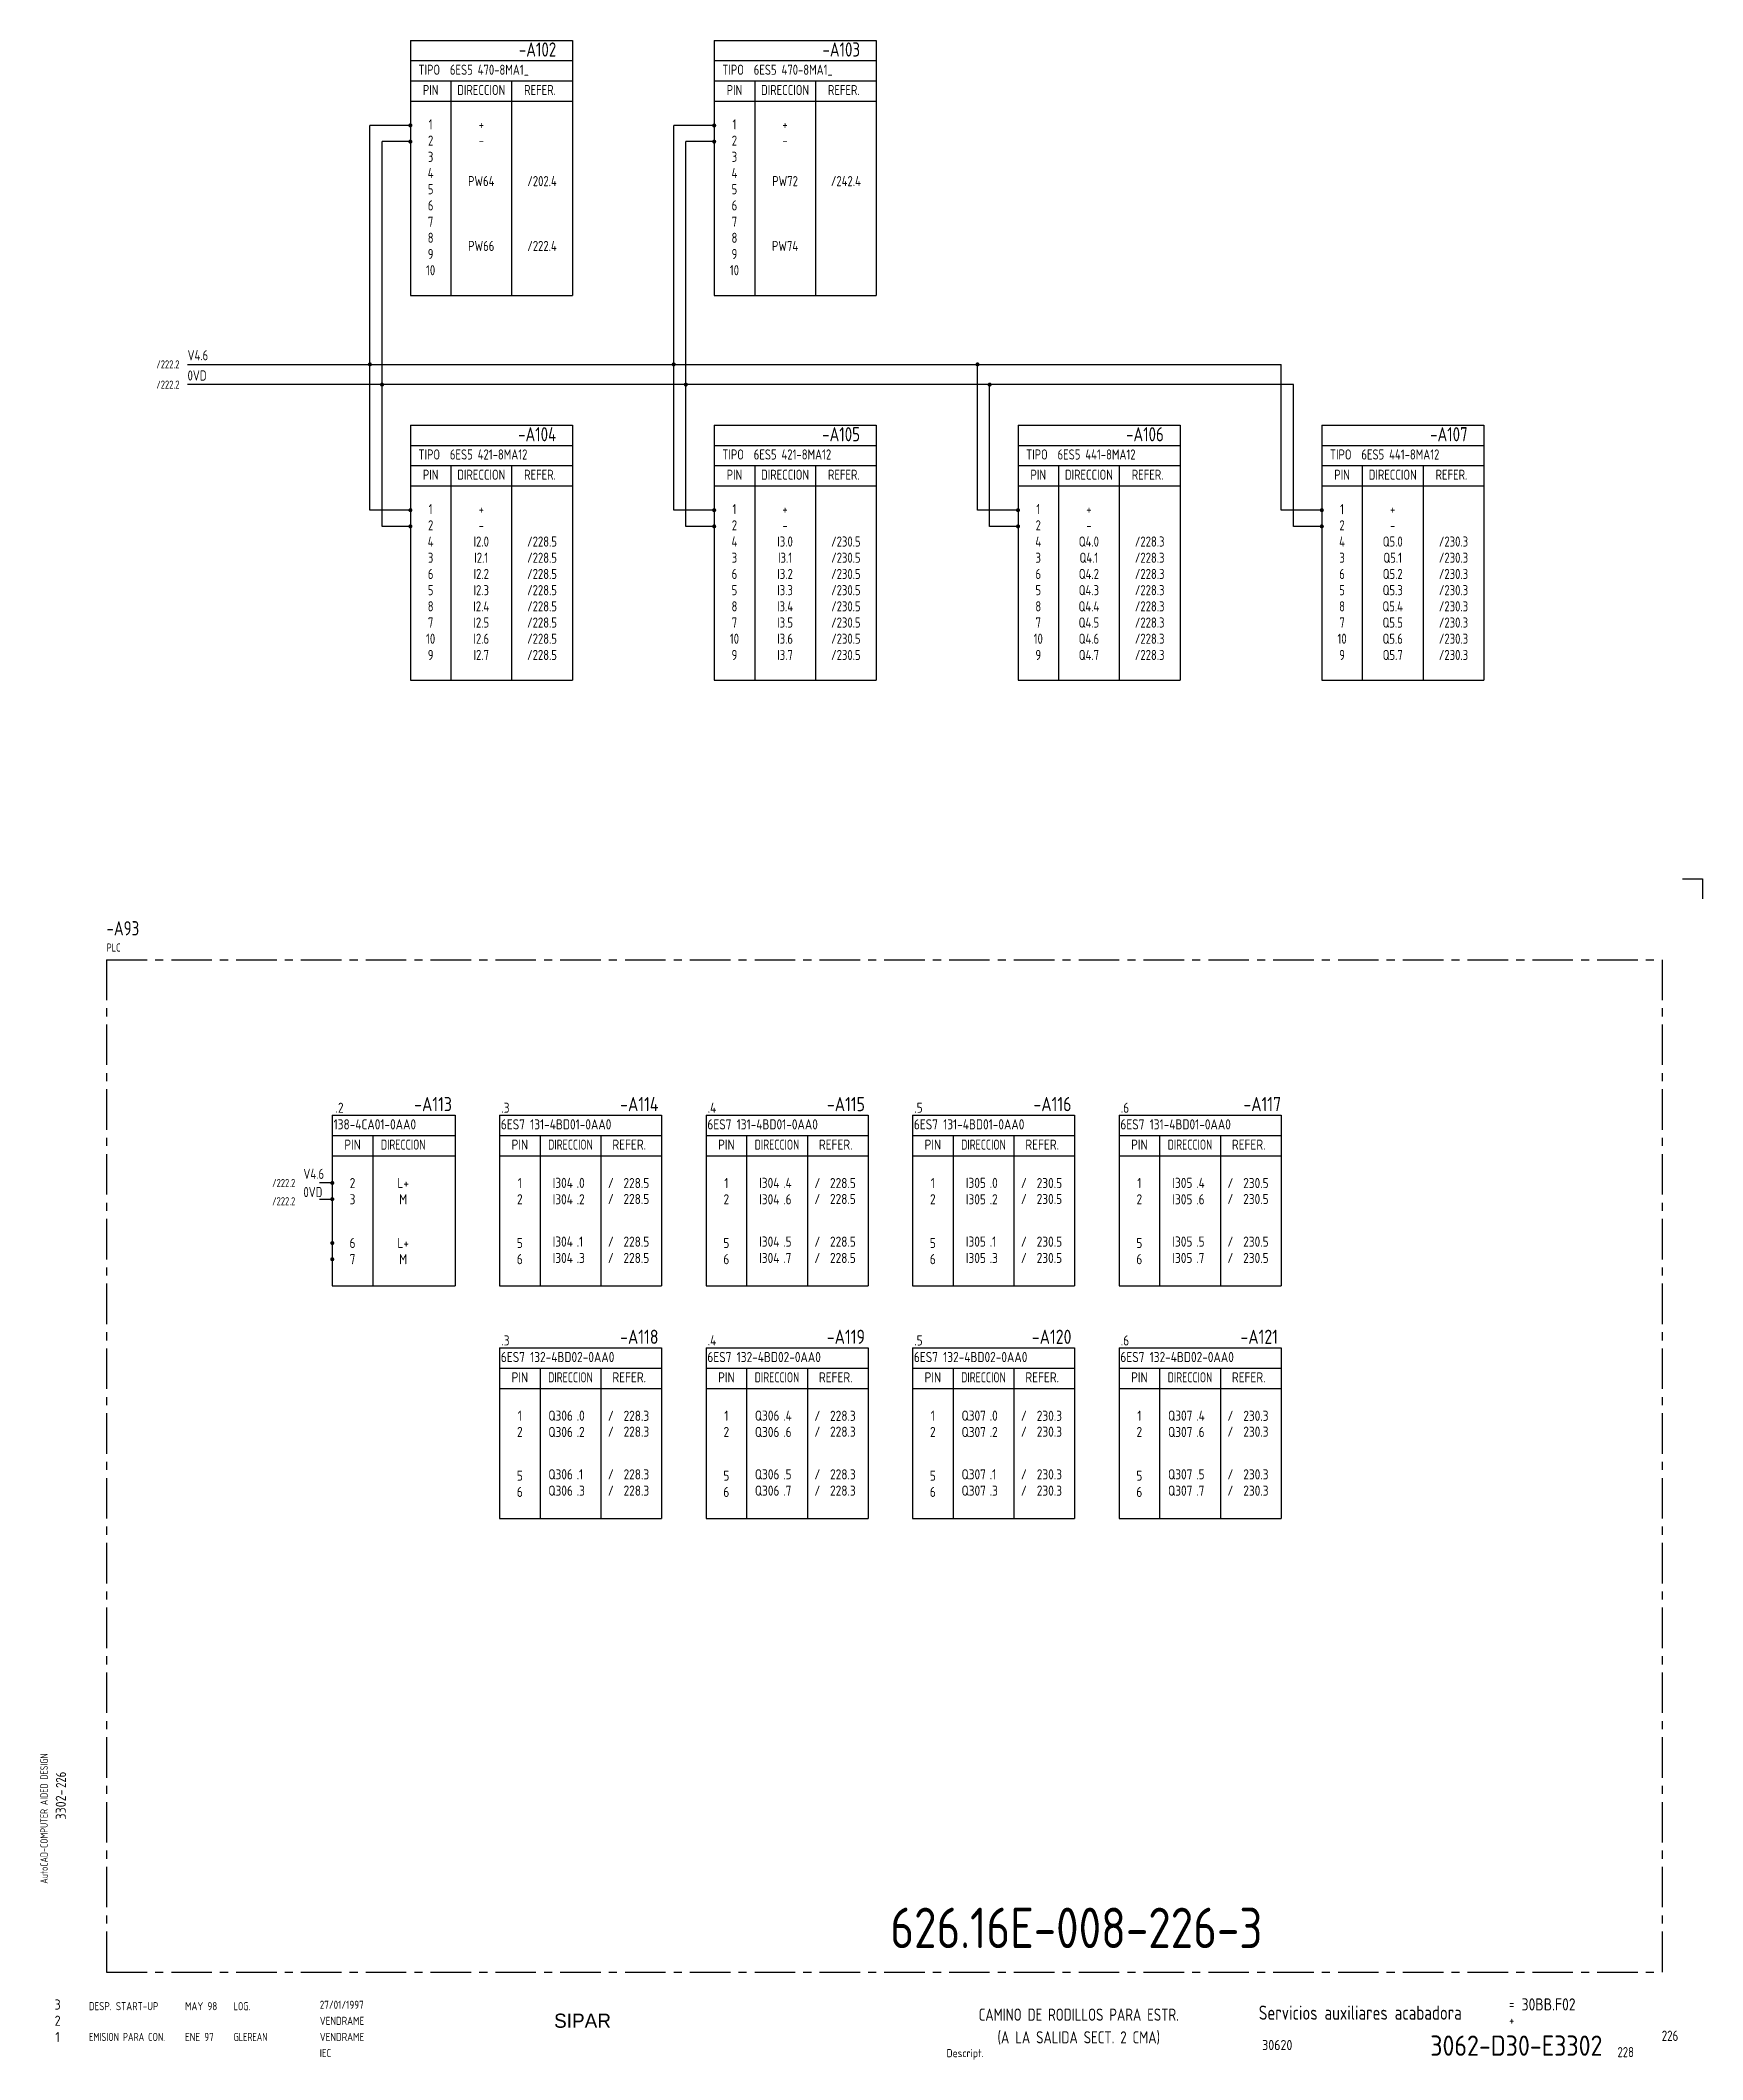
# Model space of a CAD drawing. Extents: x 10 to 926, y 5 to 504.
# Drawn here: x 515.7 to 926, y 5.4 to 504 of the extents above; entities that cross this region are included whole.
import ezdxf
from ezdxf.enums import TextEntityAlignment as Align

# ---------------------------------------------------------------- set-up
doc = ezdxf.new("R2010")
doc.units = 0
doc.header["$LTSCALE"] = 8
doc.header["$MEASUREMENT"] = 0
doc.linetypes.add('CENTER', pattern=[2, 1.25, -0.25, 0.25, -0.25])
doc.layers.get('0').update_dxf_attribs({"linetype": 'CONTINUOUS'})
doc.layers.add('CART', color=7, linetype='CONTINUOUS')
doc.styles.add('DIN', font='DIN', dxfattribs={"width": 0.85})
doc.styles.add('UNIV', font='UNIV')

msp = doc.modelspace()

# ---------------------------------------------------------------- texts
at = {"color": 3, "style": 'DIN'}
for s, height, width, p in [('-A102', 3.5, 0.8, (643, 500)), ('-A103', 3.5, 0.8, (718, 500)), ('-A104', 3.5, 0.8, (643, 405)), ('-A105', 3.5, 0.8, (718, 405)), ('-A106', 3.5, 0.8, (793, 405)), ('-A107', 3.5, 0.8, (868, 405)), ('-A113', 3.5, 0.85, (617.27, 239.59)), ('-A114', 3.5, 0.85, (668.25, 239.59)), ('-A115', 3.5, 0.85, (719.22, 239.59)), ('-A116', 3.5, 0.85, (770.2, 239.59)), ('-A117', 3.5, 0.85, (821.95, 239.59)), ('-A118', 3.5, 0.85, (668.25, 182.13)), ('-A119', 3.5, 0.85, (719.22, 182.13)), ('-A120', 3.5, 0.85, (770.2, 182.13)), ('-A121', 3.5, 0.85, (821.18, 182.13)), ('226', 2.56, 0.8, (920, 10))]:
    msp.add_text(s, height=height, dxfattribs=dict(at, width=width)).set_placement(p, align=Align.RIGHT)
at = {"style": 'DIN'}
for s, height, width, p in [('TIPO  6ES5 470-8MA1_', 2.5, 0.8, (609, 495.5)), ('TIPO  6ES5 470-8MA1_', 2.5, 0.8, (684, 495.5)), ('V4.6', 2.5, 0.8, (552, 425)), ('0VD', 2.5, 0.8, (552, 420)), ('TIPO  6ES5 421-8MA12', 2.5, 0.8, (609, 400.5)), ('TIPO  6ES5 421-8MA12', 2.5, 0.8, (684, 400.5)), ('TIPO  6ES5 441-8MA12', 2.5, 0.8, (759, 400.5)), ('TIPO  6ES5 441-8MA12', 2.5, 0.8, (834, 400.5)), ('PLC', 2, 0.8, (532, 279)), ('138-4CA01-0AA0', 2.5, 0.85, (588.05, 235.09)), ('6ES7 131-4BD01-0AA0', 2.5, 0.85, (629.34, 235.09)), ('6ES7 131-4BD01-0AA0', 2.5, 0.85, (680.32, 235.09)), ('6ES7 131-4BD01-0AA0', 2.5, 0.85, (731.3, 235.09)), ('6ES7 131-4BD01-0AA0', 2.5, 0.85, (782.27, 235.09)), ('V4.6', 2.5, 0.8, (580.6, 222.87)), ('0VD', 2.5, 0.8, (580.6, 218.36)), ('.0', 2.5, 0.85, (648.05, 220.64)), ('.4', 2.5, 0.85, (699.03, 220.64)), ('.0', 2.5, 0.85, (750.01, 220.64)), ('.4', 2.5, 0.85, (800.99, 220.64)), ('.2', 2.5, 0.85, (648.05, 216.59)), ('.6', 2.5, 0.85, (699.03, 216.59)), ('.2', 2.5, 0.85, (750.01, 216.59)), ('.6', 2.5, 0.85, (800.99, 216.59)), ('.1', 2.5, 0.85, (648.05, 206.14)), ('.3', 2.5, 0.85, (648.05, 202.1)), ('.5', 2.5, 0.85, (699.03, 206.14)), ('.7', 2.5, 0.85, (699.03, 202.1)), ('.1', 2.5, 0.85, (750.01, 206.14)), ('.3', 2.5, 0.85, (750.01, 202.1)), ('.5', 2.5, 0.85, (800.99, 206.14)), ('.7', 2.5, 0.85, (800.99, 202.1)), ('6ES7 132-4BD02-0AA0', 2.5, 0.85, (629.34, 177.63)), ('6ES7 132-4BD02-0AA0', 2.5, 0.85, (680.32, 177.63)), ('6ES7 132-4BD02-0AA0', 2.5, 0.85, (731.3, 177.63)), ('6ES7 132-4BD02-0AA0', 2.5, 0.85, (782.27, 177.63)), ('.0', 2.5, 0.85, (648.05, 163.17)), ('.4', 2.5, 0.85, (699.03, 163.17)), ('.0', 2.5, 0.85, (750.01, 163.17)), ('.4', 2.5, 0.85, (800.99, 163.17)), ('.2', 2.5, 0.85, (648.05, 159.13)), ('.6', 2.5, 0.85, (699.03, 159.13)), ('.2', 2.5, 0.85, (750.01, 159.13)), ('.6', 2.5, 0.85, (800.99, 159.13)), ('.1', 2.5, 0.85, (648.05, 148.68)), ('.5', 2.5, 0.85, (699.03, 148.68)), ('.1', 2.5, 0.85, (750.01, 148.68)), ('.5', 2.5, 0.85, (800.99, 148.68)), ('.3', 2.5, 0.85, (648.05, 144.64)), ('.7', 2.5, 0.85, (699.03, 144.64)), ('.3', 2.5, 0.85, (750.01, 144.64)), ('.7', 2.5, 0.85, (800.99, 144.64)), ('228', 2.5, 0.8, (905, 6))]:
    msp.add_text(s, height=height, dxfattribs=dict(at, width=width)).set_placement(p)
for s, width, p in [('PIN', 0.8, (612, 490.5)), ('DIRECCION', 0.8, (624.5, 490.5)), ('REFER.', 0.8, (639, 490.5)), ('PIN', 0.8, (687, 490.5)), ('DIRECCION', 0.8, (699.5, 490.5)), ('REFER.', 0.8, (714, 490.5)), ('1', 0.8, (612, 482)), ('1', 0.8, (687, 482)), ('2', 0.8, (612, 478)), ('+', 0.8, (624.5, 482)), ('-', 0.8, (624.5, 478)), ('2', 0.8, (687, 478)), ('+', 0.8, (699.5, 482)), ('-', 0.8, (699.5, 478)), ('3', 0.8, (612, 474)), ('3', 0.8, (687, 474)), ('4', 0.8, (612, 470)), ('PW64', 0.8, (624.5, 468)), ('/202.4', 0.8, (639.5, 468)), ('4', 0.8, (687, 470)), ('PW72', 0.8, (699.5, 468)), ('/242.4', 0.8, (714.5, 468)), ('5', 0.8, (612, 466)), ('6', 0.8, (612, 462)), ('5', 0.8, (687, 466)), ('6', 0.8, (687, 462)), ('7', 0.8, (612, 458)), ('7', 0.8, (687, 458)), ('8', 0.8, (612, 454)), ('PW66', 0.8, (624.5, 452)), ('/222.4', 0.8, (639.5, 452)), ('8', 0.8, (687, 454)), ('PW74', 0.8, (699.5, 452)), ('9', 0.8, (612, 450)), ('9', 0.8, (687, 450)), ('10', 0.8, (612, 446)), ('10', 0.8, (687, 446)), ('PIN', 0.8, (612, 395.5)), ('DIRECCION', 0.8, (624.5, 395.5)), ('REFER.', 0.8, (639, 395.5)), ('PIN', 0.8, (687, 395.5)), ('DIRECCION', 0.8, (699.5, 395.5)), ('REFER.', 0.8, (714, 395.5)), ('PIN', 0.8, (762, 395.5)), ('DIRECCION', 0.8, (774.5, 395.5)), ('REFER.', 0.8, (789, 395.5)), ('PIN', 0.8, (837, 395.5)), ('DIRECCION', 0.8, (849.5, 395.5)), ('REFER.', 0.8, (864, 395.5)), ('1', 0.8, (612, 387)), ('1', 0.8, (687, 387)), ('1', 0.8, (762, 387)), ('1', 0.8, (837, 387)), ('2', 0.8, (612, 383)), ('+', 0.8, (624.5, 387)), ('-', 0.8, (624.5, 383)), ('2', 0.8, (687, 383)), ('+', 0.8, (699.5, 387)), ('-', 0.8, (699.5, 383)), ('2', 0.8, (762, 383)), ('+', 0.8, (774.5, 387)), ('-', 0.8, (774.5, 383)), ('2', 0.8, (837, 383)), ('+', 0.8, (849.5, 387)), ('-', 0.8, (849.5, 383)), ('4', 0.8, (612, 379)), ('I2.0', 0.8, (624.5, 379)), ('/228.5', 0.8, (639.5, 379)), ('4', 0.8, (687, 379)), ('I3.0', 0.8, (699.5, 379)), ('/230.5', 0.8, (714.5, 379)), ('4', 0.8, (762, 379)), ('Q4.0', 0.8, (774.5, 379)), ('/228.3', 0.8, (789.5, 379)), ('4', 0.8, (837, 379)), ('Q5.0', 0.8, (849.5, 379)), ('/230.3', 0.8, (864.5, 379)), ('3', 0.8, (612, 375)), ('I2.1', 0.8, (624.5, 375)), ('/228.5', 0.8, (639.5, 375)), ('3', 0.8, (687, 375)), ('I3.1', 0.8, (699.5, 375)), ('/230.5', 0.8, (714.5, 375)), ('3', 0.8, (762, 375)), ('Q4.1', 0.8, (774.5, 375)), ('/228.3', 0.8, (789.5, 375)), ('3', 0.8, (837, 375)), ('Q5.1', 0.8, (849.5, 375)), ('/230.3', 0.8, (864.5, 375)), ('5', 0.8, (612, 367)), ('6', 0.8, (612, 371)), ('I2.3', 0.8, (624.5, 367)), ('I2.2', 0.8, (624.5, 371)), ('/228.5', 0.8, (639.5, 371)), ('/228.5', 0.8, (639.5, 367)), ('5', 0.8, (687, 367)), ('6', 0.8, (687, 371)), ('I3.3', 0.8, (699.5, 367)), ('I3.2', 0.8, (699.5, 371)), ('/230.5', 0.8, (714.5, 371)), ('/230.5', 0.8, (714.5, 367)), ('5', 0.8, (762, 367)), ('6', 0.8, (762, 371)), ('Q4.3', 0.8, (774.5, 367)), ('Q4.2', 0.8, (774.5, 371)), ('/228.3', 0.8, (789.5, 371)), ('/228.3', 0.8, (789.5, 367)), ('5', 0.8, (837, 367)), ('6', 0.8, (837, 371)), ('Q5.3', 0.8, (849.5, 367)), ('Q5.2', 0.8, (849.5, 371)), ('/230.3', 0.8, (864.5, 371)), ('/230.3', 0.8, (864.5, 367)), ('8', 0.8, (612, 363)), ('I2.4', 0.8, (624.5, 363)), ('/228.5', 0.8, (639.5, 363)), ('8', 0.8, (687, 363)), ('I3.4', 0.8, (699.5, 363)), ('/230.5', 0.8, (714.5, 363)), ('8', 0.8, (762, 363)), ('Q4.4', 0.8, (774.5, 363)), ('/228.3', 0.8, (789.5, 363)), ('8', 0.8, (837, 363)), ('Q5.4', 0.8, (849.5, 363)), ('/230.3', 0.8, (864.5, 363)), ('7', 0.8, (612, 359)), ('I2.5', 0.8, (624.5, 359)), ('/228.5', 0.8, (639.5, 359)), ('7', 0.8, (687, 359)), ('I3.5', 0.8, (699.5, 359)), ('/230.5', 0.8, (714.5, 359)), ('7', 0.8, (762, 359)), ('Q4.5', 0.8, (774.5, 359)), ('/228.3', 0.8, (789.5, 359)), ('7', 0.8, (837, 359)), ('Q5.5', 0.8, (849.5, 359)), ('/230.3', 0.8, (864.5, 359)), ('10', 0.8, (612, 355)), ('I2.6', 0.8, (624.5, 355)), ('/228.5', 0.8, (639.5, 355)), ('10', 0.8, (687, 355)), ('I3.6', 0.8, (699.5, 355)), ('/230.5', 0.8, (714.5, 355)), ('10', 0.8, (762, 355)), ('Q4.6', 0.8, (774.5, 355)), ('/228.3', 0.8, (789.5, 355)), ('10', 0.8, (837, 355)), ('Q5.6', 0.8, (849.5, 355)), ('/230.3', 0.8, (864.5, 355)), ('9', 0.8, (612, 351)), ('I2.7', 0.8, (624.5, 351)), ('/228.5', 0.8, (639.5, 351)), ('9', 0.8, (687, 351)), ('I3.7', 0.8, (699.5, 351)), ('/230.5', 0.8, (714.5, 351)), ('9', 0.8, (762, 351)), ('Q4.7', 0.8, (774.5, 351)), ('/228.3', 0.8, (789.5, 351)), ('9', 0.8, (837, 351)), ('Q5.7', 0.8, (849.5, 351)), ('/230.3', 0.8, (864.5, 351)), ('.2', 0.85, (589.51, 239.19)), ('.3', 0.85, (630.47, 239.19)), ('.4', 0.85, (681.45, 239.19)), ('.5', 0.85, (732.43, 239.19)), ('.6', 0.85, (783.4, 239.19)), ('PIN', 0.85, (592.72, 230.09)), ('PIN', 0.85, (634.02, 230.09)), ('REFER.', 0.85, (661.02, 230.09)), ('PIN', 0.85, (685, 230.09)), ('REFER.', 0.85, (712, 230.09)), ('PIN', 0.85, (735.97, 230.09)), ('REFER.', 0.85, (762.97, 230.09)), ('PIN', 0.85, (786.95, 230.09)), ('REFER.', 0.85, (813.95, 230.09)), ('2', 0.85, (592.72, 220.59)), ('L+', 0.85, (605.22, 220.59)), ('1', 0.85, (634.02, 220.59)), ('/', 0.85, (656.48, 220.59)), ('228.5', 0.85, (662.79, 220.59)), ('1', 0.85, (685, 220.59)), ('/', 0.85, (707.46, 220.59)), ('228.5', 0.85, (713.77, 220.59)), ('1', 0.85, (735.97, 220.59)), ('/', 0.85, (758.44, 220.59)), ('230.5', 0.85, (764.75, 220.59)), ('1', 0.85, (786.95, 220.59)), ('/', 0.85, (809.42, 220.59)), ('230.5', 0.85, (815.73, 220.59)), ('3', 0.85, (592.72, 216.59)), ('M', 0.85, (605.22, 216.59)), ('2', 0.85, (634.02, 216.59)), ('/', 0.85, (656.48, 216.66)), ('228.5', 0.85, (662.79, 216.66)), ('2', 0.85, (685, 216.59)), ('/', 0.85, (707.46, 216.66)), ('228.5', 0.85, (713.77, 216.66)), ('2', 0.85, (735.97, 216.59)), ('/', 0.85, (758.44, 216.66)), ('230.5', 0.85, (764.75, 216.66)), ('2', 0.85, (786.95, 216.59)), ('/', 0.85, (809.42, 216.66)), ('230.5', 0.85, (815.73, 216.66)), ('6', 0.85, (592.72, 205.8)), ('L+', 0.85, (605.22, 205.8)), ('5', 0.85, (634.02, 205.8)), ('/', 0.85, (656.48, 206.12)), ('/', 0.85, (656.48, 202.1)), ('228.5', 0.85, (662.79, 206.12)), ('228.5', 0.85, (662.79, 202.1)), ('5', 0.85, (685, 205.8)), ('/', 0.85, (707.46, 206.12)), ('/', 0.85, (707.46, 202.1)), ('228.5', 0.85, (713.77, 206.12)), ('228.5', 0.85, (713.77, 202.1)), ('5', 0.85, (735.97, 205.8)), ('/', 0.85, (758.44, 206.12)), ('/', 0.85, (758.44, 202.1)), ('230.5', 0.85, (764.75, 206.12)), ('230.5', 0.85, (764.75, 202.1)), ('5', 0.85, (786.95, 205.8)), ('/', 0.85, (809.42, 206.12)), ('/', 0.85, (809.42, 202.1)), ('230.5', 0.85, (815.73, 206.12)), ('230.5', 0.85, (815.73, 202.1)), ('7', 0.85, (592.72, 201.8)), ('M', 0.85, (605.22, 201.8)), ('6', 0.85, (634.02, 201.8)), ('6', 0.85, (685, 201.8)), ('6', 0.85, (735.97, 201.8)), ('6', 0.85, (786.95, 201.8)), ('.3', 0.85, (630.47, 181.73)), ('.4', 0.85, (681.45, 181.73)), ('.5', 0.85, (732.43, 181.73)), ('.6', 0.85, (783.4, 181.73)), ('PIN', 0.85, (634.02, 172.63)), ('REFER.', 0.85, (661.02, 172.63)), ('PIN', 0.85, (685, 172.63)), ('REFER.', 0.85, (712, 172.63)), ('PIN', 0.85, (735.97, 172.63)), ('REFER.', 0.85, (762.97, 172.63)), ('PIN', 0.85, (786.95, 172.63)), ('REFER.', 0.85, (813.95, 172.63)), ('1', 0.85, (634.02, 163.13)), ('/', 0.85, (656.48, 163.12)), ('228.3', 0.85, (662.79, 163.12)), ('1', 0.85, (685, 163.13)), ('/', 0.85, (707.46, 163.12)), ('228.3', 0.85, (713.77, 163.12)), ('1', 0.85, (735.97, 163.13)), ('/', 0.85, (758.44, 163.12)), ('230.3', 0.85, (764.75, 163.12)), ('1', 0.85, (786.95, 163.13)), ('/', 0.85, (809.42, 163.12)), ('230.3', 0.85, (815.73, 163.12)), ('2', 0.85, (634.02, 159.13)), ('/', 0.85, (656.48, 159.2)), ('228.3', 0.85, (662.79, 159.2)), ('2', 0.85, (685, 159.13)), ('/', 0.85, (707.46, 159.2)), ('228.3', 0.85, (713.77, 159.2)), ('2', 0.85, (735.97, 159.13)), ('/', 0.85, (758.44, 159.2)), ('230.3', 0.85, (764.75, 159.2)), ('2', 0.85, (786.95, 159.13)), ('/', 0.85, (809.42, 159.2)), ('230.3', 0.85, (815.73, 159.2)), ('5', 0.85, (634.02, 148.33)), ('/', 0.85, (656.48, 148.66)), ('228.3', 0.85, (662.79, 148.66)), ('5', 0.85, (685, 148.33)), ('/', 0.85, (707.46, 148.66)), ('228.3', 0.85, (713.77, 148.66)), ('5', 0.85, (735.97, 148.33)), ('/', 0.85, (758.44, 148.66)), ('230.3', 0.85, (764.75, 148.66)), ('5', 0.85, (786.95, 148.33)), ('/', 0.85, (809.42, 148.66)), ('230.3', 0.85, (815.73, 148.66)), ('6', 0.85, (634.02, 144.33)), ('/', 0.85, (656.48, 144.64)), ('228.3', 0.85, (662.79, 144.64)), ('6', 0.85, (685, 144.33)), ('/', 0.85, (707.46, 144.64)), ('228.3', 0.85, (713.77, 144.64)), ('6', 0.85, (735.97, 144.33)), ('/', 0.85, (758.44, 144.64)), ('230.3', 0.85, (764.75, 144.64)), ('6', 0.85, (786.95, 144.33)), ('/', 0.85, (809.42, 144.64)), ('230.3', 0.85, (815.73, 144.64))]:
    msp.add_text(s, height=2.5, dxfattribs=dict(at, width=width)).set_placement(p, align=Align.CENTER)
for s, height, width, p in [('/222.2', 2, 0.8, (550, 423)), ('/222.2', 2, 0.8, (550, 418)), ('/222.2', 2, 0.8, (578.6, 220.87)), ('I304', 2.5, 0.85, (647.12, 220.64)), ('I304', 2.5, 0.85, (698.1, 220.64)), ('I305', 2.5, 0.85, (749.07, 220.64)), ('I305', 2.5, 0.85, (800.05, 220.64)), ('/222.2', 2, 0.8, (578.6, 216.36)), ('I304', 2.5, 0.85, (647.12, 216.59)), ('I304', 2.5, 0.85, (698.1, 216.59)), ('I305', 2.5, 0.85, (749.07, 216.59)), ('I305', 2.5, 0.85, (800.05, 216.59)), ('I304', 2.5, 0.85, (647.12, 206.14)), ('I304', 2.5, 0.85, (647.12, 202.1)), ('I304', 2.5, 0.85, (698.1, 206.14)), ('I304', 2.5, 0.85, (698.1, 202.1)), ('I305', 2.5, 0.85, (749.07, 206.14)), ('I305', 2.5, 0.85, (749.07, 202.1)), ('I305', 2.5, 0.85, (800.05, 206.14)), ('I305', 2.5, 0.85, (800.05, 202.1)), ('Q306', 2.5, 0.85, (647.12, 163.17)), ('Q306', 2.5, 0.85, (698.1, 163.17)), ('Q307', 2.5, 0.85, (749.07, 163.17)), ('Q307', 2.5, 0.85, (800.05, 163.17)), ('Q306', 2.5, 0.85, (647.12, 159.13)), ('Q306', 2.5, 0.85, (698.1, 159.13)), ('Q307', 2.5, 0.85, (749.07, 159.13)), ('Q307', 2.5, 0.85, (800.05, 159.13)), ('Q306', 2.5, 0.85, (647.12, 148.68)), ('Q306', 2.5, 0.85, (698.1, 148.68)), ('Q307', 2.5, 0.85, (749.07, 148.68)), ('Q307', 2.5, 0.85, (800.05, 148.68)), ('Q306', 2.5, 0.85, (647.12, 144.64)), ('Q306', 2.5, 0.85, (698.1, 144.64)), ('Q307', 2.5, 0.85, (749.07, 144.64)), ('Q307', 2.5, 0.85, (800.05, 144.64))]:
    msp.add_text(s, height=height, dxfattribs=dict(at, width=width)).set_placement(p, align=Align.RIGHT)
at = {"color": 3, "style": 'DIN', "width": 0.8}
msp.add_text('-A93', height=3.5, dxfattribs=at).set_placement((532, 283))
at = {"style": 'DIN', "width": 0.596129}
for p, p2 in [((599.72, 230.09), (610.72, 230.09)), ((641.02, 230.09), (652.02, 230.09)), ((692, 230.09), (703, 230.09)), ((742.97, 230.09), (753.97, 230.09)), ((793.95, 230.09), (804.95, 230.09)), ((641.02, 172.63), (652.02, 172.63)), ((692, 172.63), (703, 172.63)), ((742.97, 172.63), (753.97, 172.63)), ((793.95, 172.63), (804.95, 172.63))]:
    msp.add_text('DIRECCION', height=2.5, dxfattribs=at).set_placement(p, p2, align=Align.FIT)
at = {"style": 'DIN', "width": 0.8}
msp.add_text('226', height=2.5, rotation=90, dxfattribs=at).set_placement((522, 72.5))
at = {"color": 3, "style": 'DIN', "width": 0.8}
for s, p in [('CAMINO DE RODILLOS PARA ESTR.', (772, 15)), ('(A LA SALIDA SECT. 2 CMA)', (772, 9.4))]:
    msp.add_text(s, height=3, dxfattribs=at).set_placement(p, align=Align.CENTER)
at = {"color": 2, "insert": (725.47, 42.92), "char_height": 10, "width": 111.0411, "attachment_point": 1, "style": 'DIN'}
msp.add_mtext('626.16E-008-226-3', dxfattribs=at)
at = {"layer": 'CART', "color": 2, "linetype": 'Continuous', "style": 'UNIV'}
msp.add_text('SIPAR', height=3.5, dxfattribs=at).set_placement((649.5, 13.25), align=Align.CENTER)

# ---------------------------------------------------------------- blocks, each defined once
blk = doc.blocks.new('WB-FG100')
at = {"layer": 'CART', "color": 1}
for p, q in [((415, 297), (420, 297)), ((420, 297), (420, 292))]:
    blk.add_line(p, q, dxfattribs=at)
at = {"layer": 'CART', "color": 1, "style": 'DIN', "width": 0.8}
blk.add_text('AutoCAD-COMPUTER AIDED DESIGN', height=1.8, rotation=90, dxfattribs=at).set_placement((11.47, 48.84))
at = {"layer": 'CART', "color": 3, "style": 'DIN', "width": 0.8}
for s, p in [('=', (372.24, 17.91)), ('+', (372.24, 13.87))]:
    blk.add_text(s, height=2.5, dxfattribs=at).set_placement(p)
at = {"layer": 'CART', "color": 7, "style": 'DIN', "width": 0.9}
blk.add_attdef('FILE', text='', height=2.5, rotation=90, dxfattribs=at).set_placement((15.95, 68.38), align=Align.CENTER)
for tag, p in [('MOD-3', (13.92, 19)), ('MOD-2', (13.92, 15)), ('MOD-1', (13.92, 11)), ('NR.COMMESSA', (315, 9))]:
    blk.add_attdef(tag, text='', height=2.5, dxfattribs=at).set_placement(p, align=Align.MIDDLE)
at = {"layer": 'CART', "color": 7, "style": 'DIN'}
for tag, width, p in [('REV-3', 0.9, (21.66, 19)), ('DATA-3', 0.9, (45.37, 19)), ('NOME-3', 0.9, (57.37, 19)), ('REV-2', 0.9, (21.66, 15)), ('DATA-2', 0.9, (45.37, 15)), ('NOME-2', 0.9, (57.37, 15)), ('REV-1', 0.9, (21.66, 11)), ('DATA-1', 0.9, (45.37, 11)), ('NOME-1', 0.7, (57.37, 11))]:
    blk.add_attdef(tag, text='', height=2, dxfattribs=dict(at, width=width)).set_placement(p, align=Align.MIDDLE_LEFT)
at = {"layer": 'CART', "color": 7, "style": 'DIN', "width": 0.9}
for tag, p, height in [('DATA', (78.64, 17.94), 2), ('ESECUTORE', (78.64, 13.97), 2), ('CONTROLLORE', (78.64, 9.99), 2), ('NORMA', (78.64, 6.01), 2), ('SEGUE', (398.93, 5.65), 2.8)]:
    blk.add_attdef(tag, p, '', height=height, dxfattribs=at)
at = {"layer": 'CART', "color": 2, "style": 'DIN', "width": 0.9}
for tag, p in [('TITOLO-1/3', (266.5, 18.23)), ('TITOLO-1/2', (266.5, 15.73)), ('TITOLO-2/3', (266.5, 13.18)), ('TITOLO-2/2', (266.5, 10.68)), ('TITOLO-3/3', (266.5, 8.13))]:
    blk.add_attdef(tag, text='', height=3.5, dxfattribs=at).set_placement(p, align=Align.MIDDLE)
at = {"layer": 'CART', "color": 3, "style": 'DIN', "width": 0.9}
blk.add_attdef('ASSIEME', text='', height=3.5, dxfattribs=at).set_placement((334, 17), align=Align.MIDDLE)
at = {"layer": 'CART', "color": 3, "style": 'DIN', "width": 0.85}
for tag, p in [('=', (375.33, 16.63)), ('+', (375.33, 12.76))]:
    blk.add_attdef(tag, text='', height=3, dxfattribs=at).set_placement(p, align=Align.BOTTOM_LEFT)
at = {"layer": 'CART', "color": 2, "style": 'DIN', "width": 0.9}
blk.add_attdef('DISEGNO', text='', height=5, dxfattribs=at).set_placement((395.27, 6.35), align=Align.RIGHT)
at = {"layer": 'CART', "color": 3, "style": 'DIN', "width": 0.9}
blk.add_attdef('FOGLIO', text='', height=2.8, dxfattribs=at).set_placement((414.2, 9.56), align=Align.RIGHT)
at = {"layer": 'CART', "color": 1, "style": 'DIN', "width": 0.9}
blk.add_attdef('TIPOLOGIA', (233.37, 6), '', height=2, dxfattribs=at)
blk = doc.blocks.new('DESP')
at = {"linetype": 'Continuous', "style": 'DIN'}
for s, width, p in [('DESP. START-UP', 0.85, (21.62, 17.59)), ('MAY 98', 0.85, (45.38, 17.59)), ('LOG.', 0.7, (57.38, 17.59))]:
    blk.add_text(s, height=2, dxfattribs=dict(at, width=width)).set_placement(p)

# ---------------------------------------------------------------- linework, layer by layer
at = {"color": 3}
for p, q in [((607, 504), (607, 441)), ((607, 504), (647, 504)), ((647, 504), (647, 441)), ((682, 504), (682, 441)), ((682, 504), (722, 504)), ((722, 504), (722, 441)), ((607, 499), (647, 499)), ((682, 499), (722, 499)), ((607, 494), (647, 494)), ((617, 494), (617, 441)), ((632, 494), (632, 441)), ((682, 494), (722, 494)), ((692, 494), (692, 441)), ((707, 494), (707, 441)), ((607, 489), (647, 489)), ((682, 489), (722, 489)), ((607, 441), (647, 441)), ((682, 441), (722, 441)), ((607, 409), (607, 346)), ((607, 409), (647, 409)), ((647, 409), (647, 346)), ((682, 409), (722, 409)), ((682, 409), (682, 346)), ((722, 409), (722, 346)), ((757, 409), (797, 409)), ((757, 409), (757, 346)), ((797, 409), (797, 346)), ((832, 409), (872, 409)), ((832, 409), (832, 346)), ((872, 409), (872, 346)), ((607, 404), (647, 404)), ((682, 404), (722, 404)), ((757, 404), (797, 404)), ((832, 404), (872, 404)), ((607, 399), (647, 399)), ((617, 399), (617, 346)), ((632, 399), (632, 346)), ((682, 399), (722, 399)), ((692, 399), (692, 346)), ((707, 399), (707, 346)), ((757, 399), (797, 399)), ((767, 399), (767, 346)), ((782, 399), (782, 346)), ((832, 399), (872, 399)), ((842, 399), (842, 346)), ((857, 399), (857, 346)), ((607, 394), (647, 394)), ((682, 394), (722, 394)), ((757, 394), (797, 394)), ((832, 394), (872, 394)), ((607, 346), (647, 346)), ((682, 346), (722, 346)), ((757, 346), (797, 346)), ((832, 346), (872, 346)), ((587.72, 238.59), (587.72, 196.46)), ((587.72, 238.59), (618.04, 238.59)), ((618.04, 238.59), (618.04, 196.46)), ((629.02, 238.59), (669.02, 238.59)), ((629.02, 238.59), (629.02, 196.46)), ((669.02, 238.59), (669.02, 196.46)), ((680, 238.59), (680, 196.46)), ((680, 238.59), (720, 238.59)), ((720, 238.59), (720, 196.46)), ((730.97, 238.59), (770.97, 238.59)), ((730.97, 238.59), (730.97, 196.46)), ((770.97, 238.59), (770.97, 196.46)), ((781.95, 238.59), (821.95, 238.59)), ((781.95, 238.59), (781.95, 196.46)), ((821.95, 238.59), (821.95, 196.46)), ((587.72, 233.59), (618.04, 233.59)), ((597.72, 233.59), (597.72, 196.46)), ((629.02, 233.59), (669.02, 233.59)), ((639.02, 233.59), (639.02, 196.46)), ((654.02, 233.59), (654.02, 196.46)), ((680, 233.59), (720, 233.59)), ((690, 233.59), (690, 196.46)), ((705, 233.59), (705, 196.46)), ((730.97, 233.59), (770.97, 233.59)), ((740.97, 233.59), (740.97, 196.46)), ((755.97, 233.59), (755.97, 196.46)), ((781.95, 233.59), (821.95, 233.59)), ((791.95, 233.59), (791.95, 196.46)), ((806.95, 233.59), (806.95, 196.46)), ((587.72, 228.59), (618.04, 228.59)), ((629.02, 228.59), (669.02, 228.59)), ((680, 228.59), (720, 228.59)), ((730.97, 228.59), (770.97, 228.59)), ((781.95, 228.59), (821.95, 228.59)), ((587.72, 196.46), (618.04, 196.46)), ((629.02, 196.46), (669.02, 196.46)), ((680, 196.46), (720, 196.46)), ((730.97, 196.46), (770.97, 196.46)), ((781.95, 196.46), (821.95, 196.46)), ((629.02, 181.13), (629.02, 139)), ((629.02, 181.13), (669.02, 181.13)), ((669.02, 181.13), (669.02, 139)), ((680, 181.13), (720, 181.13)), ((680, 181.13), (680, 139)), ((720, 181.13), (720, 139)), ((730.97, 181.13), (770.97, 181.13)), ((730.97, 181.13), (730.97, 139)), ((770.97, 181.13), (770.97, 139)), ((781.95, 181.13), (821.95, 181.13)), ((781.95, 181.13), (781.95, 139)), ((821.95, 181.13), (821.95, 139)), ((629.02, 176.13), (669.02, 176.13)), ((639.02, 176.13), (639.02, 139)), ((654.02, 176.13), (654.02, 139)), ((680, 176.13), (720, 176.13)), ((690, 176.13), (690, 139)), ((705, 176.13), (705, 139)), ((730.97, 176.13), (770.97, 176.13)), ((740.97, 176.13), (740.97, 139)), ((755.97, 176.13), (755.97, 139)), ((781.95, 176.13), (821.95, 176.13)), ((791.95, 176.13), (791.95, 139)), ((806.95, 176.13), (806.95, 139)), ((629.02, 171.13), (669.02, 171.13)), ((680, 171.13), (720, 171.13)), ((730.97, 171.13), (770.97, 171.13)), ((781.95, 171.13), (821.95, 171.13)), ((629.02, 139), (669.02, 139)), ((680, 139), (720, 139)), ((730.97, 139), (770.97, 139)), ((781.95, 139), (821.95, 139))]:
    msp.add_line(p, q, dxfattribs=at)
for p, q in [((597, 388), (597, 483)), ((607, 483), (597, 483)), ((600, 384), (600, 479)), ((607, 479), (600, 479)), ((672, 388), (672, 483)), ((682, 483), (672, 483)), ((675, 384), (675, 479)), ((682, 479), (675, 479)), ((552, 424), (822, 424)), ((747, 388), (747, 424)), ((822, 388), (822, 424)), ((825, 419), (552, 419)), ((750, 384), (750, 419)), ((825, 384), (825, 419)), ((607, 388), (597, 388)), ((607, 384), (600, 384)), ((682, 388), (672, 388)), ((682, 384), (675, 384)), ((757, 388), (747, 388)), ((757, 384), (750, 384)), ((832, 388), (822, 388)), ((832, 384), (825, 384)), ((587.72, 221.87), (584.6, 221.87)), ((584.6, 217.87), (587.72, 217.87))]:
    msp.add_line(p, q)
at = {"color": 3, "linetype": 'CENTER'}
for p, q in [((532, 277), (916, 277)), ((532, 277), (532, 27)), ((916, 277), (916, 27)), ((532, 27), (916, 27))]:
    msp.add_line(p, q, dxfattribs=at)
at = {"linetype": 'Continuous', "const_width": 0.5}
for points in [[(606.75, 483, 1), (607.25, 483, 1)], [(606.75, 479, 1), (607.25, 479, 1)], [(681.75, 483, 1), (682.25, 483, 1)], [(681.75, 479, 1), (682.25, 479, 1)], [(606.75, 388, 1), (607.25, 388, 1)], [(606.75, 384, 1), (607.25, 384, 1)], [(681.75, 388, 1), (682.25, 388, 1)], [(681.75, 384, 1), (682.25, 384, 1)], [(756.75, 388, 1), (757.25, 388, 1)], [(756.75, 384, 1), (757.25, 384, 1)], [(831.75, 388, 1), (832.25, 388, 1)], [(831.75, 384, 1), (832.25, 384, 1)], [(587.47, 221.87, 1), (587.97, 221.87, 1)], [(587.47, 217.87, 1), (587.97, 217.87, 1)], [(587.47, 207.03, 1), (587.97, 207.03, 1)], [(587.47, 203.03, 1), (587.97, 203.03, 1)]]:
    msp.add_lwpolyline(points, format="xyb", close=True, dxfattribs=at)
at = {"const_width": 0.5}
for points in [[(596.75, 424, 1), (597.25, 424, 1)], [(671.75, 424, 1), (672.25, 424, 1)], [(746.75, 424, 1), (747.25, 424, 1)], [(599.75, 419, 1), (600.25, 419, 1)], [(674.75, 419, 1), (675.25, 419, 1)], [(749.75, 419, 1), (750.25, 419, 1)]]:
    msp.add_lwpolyline(points, format="xyb", close=True, dxfattribs=at)

# ---------------------------------------------------------------- block references
at = {"linetype": 'Continuous'}
msp.add_blockref('DESP', (506, 0), dxfattribs=at)
at = {"layer": 'CART'}
ref = msp.add_blockref('WB-FG100', (506, 0), dxfattribs=at)
ref.add_attrib('TIPOLOGIA', 'Descript.', (739.37, 6), dxfattribs={"color": 1, "height": 2, "style": 'DIN', "width": 0.9})
ref.add_attrib('ASSIEME', 'Servicios auxiliares acabadora', dxfattribs={"color": 3, "height": 3.5, "style": 'DIN', "width": 0.8}).set_placement((841.5, 17), align=Align.MIDDLE)
ref.add_attrib('=', '30BB.F02', dxfattribs={"color": 3, "height": 3, "style": 'DIN', "width": 0.85}).set_placement((881.33, 16.63), align=Align.BOTTOM_LEFT)
ref.add_attrib('NR.COMMESSA', '30620', dxfattribs={"color": 7, "height": 2.5, "style": 'DIN', "width": 0.9}).set_placement((821, 9), align=Align.MIDDLE)
ref.add_attrib('DISEGNO', '3062-D30-E3302', dxfattribs={"color": 2, "height": 5, "style": 'DIN', "width": 0.9}).set_placement((901.27, 6.35), align=Align.RIGHT)
ref.add_attrib('DATA', '27/01/1997', (584.64, 17.94), dxfattribs={"color": 7, "height": 2, "style": 'DIN', "width": 0.85})
ref.add_attrib('ESECUTORE', 'VENDRAME', (584.64, 13.97), dxfattribs={"color": 7, "height": 2, "style": 'DIN', "width": 0.85})
ref.add_attrib('CONTROLLORE', 'VENDRAME', (584.64, 9.99), dxfattribs={"color": 7, "height": 2, "style": 'DIN', "width": 0.85})
ref.add_attrib('NORMA', 'IEC', (584.64, 6.01), dxfattribs={"color": 7, "height": 2, "style": 'DIN', "width": 0.85})
ref.add_attrib('MOD-1', '1', dxfattribs={"color": 7, "height": 2.5, "style": 'DIN', "width": 0.9}).set_placement((519.92, 11), align=Align.MIDDLE)
ref.add_attrib('REV-1', 'EMISION PARA CON.', dxfattribs={"color": 7, "height": 2, "style": 'DIN', "width": 0.8}).set_placement((527.66, 11), align=Align.MIDDLE_LEFT)
ref.add_attrib('DATA-1', 'ENE 97', dxfattribs={"color": 7, "height": 2, "style": 'DIN', "width": 0.85}).set_placement((551.37, 11), align=Align.MIDDLE_LEFT)
ref.add_attrib('NOME-1', 'GLEREAN', dxfattribs={"color": 7, "height": 2, "style": 'DIN', "width": 0.7}).set_placement((563.37, 11), align=Align.MIDDLE_LEFT)
ref.add_attrib('MOD-2', '2', dxfattribs={"color": 7, "height": 2.5, "style": 'DIN', "width": 0.9}).set_placement((519.92, 15), align=Align.MIDDLE)
ref.add_attrib('MOD-3', '3', dxfattribs={"color": 7, "height": 2.5, "style": 'DIN', "width": 0.9}).set_placement((519.92, 19), align=Align.MIDDLE)
ref.add_attrib('FILE', '3302-', dxfattribs={"color": 7, "height": 2.5, "rotation": 90, "style": 'DIN', "width": 0.9}).set_placement((521.95, 68.38), align=Align.CENTER)

msp.set_redraw_order([(e.dxf.handle, doc.entitydb.next_handle()) for e in msp.query("TEXT MTEXT ATTDEF DIMENSION ARC_DIMENSION")])  # texts and dimensions are drawn at this point

doc.saveas('drawing.dxf')
